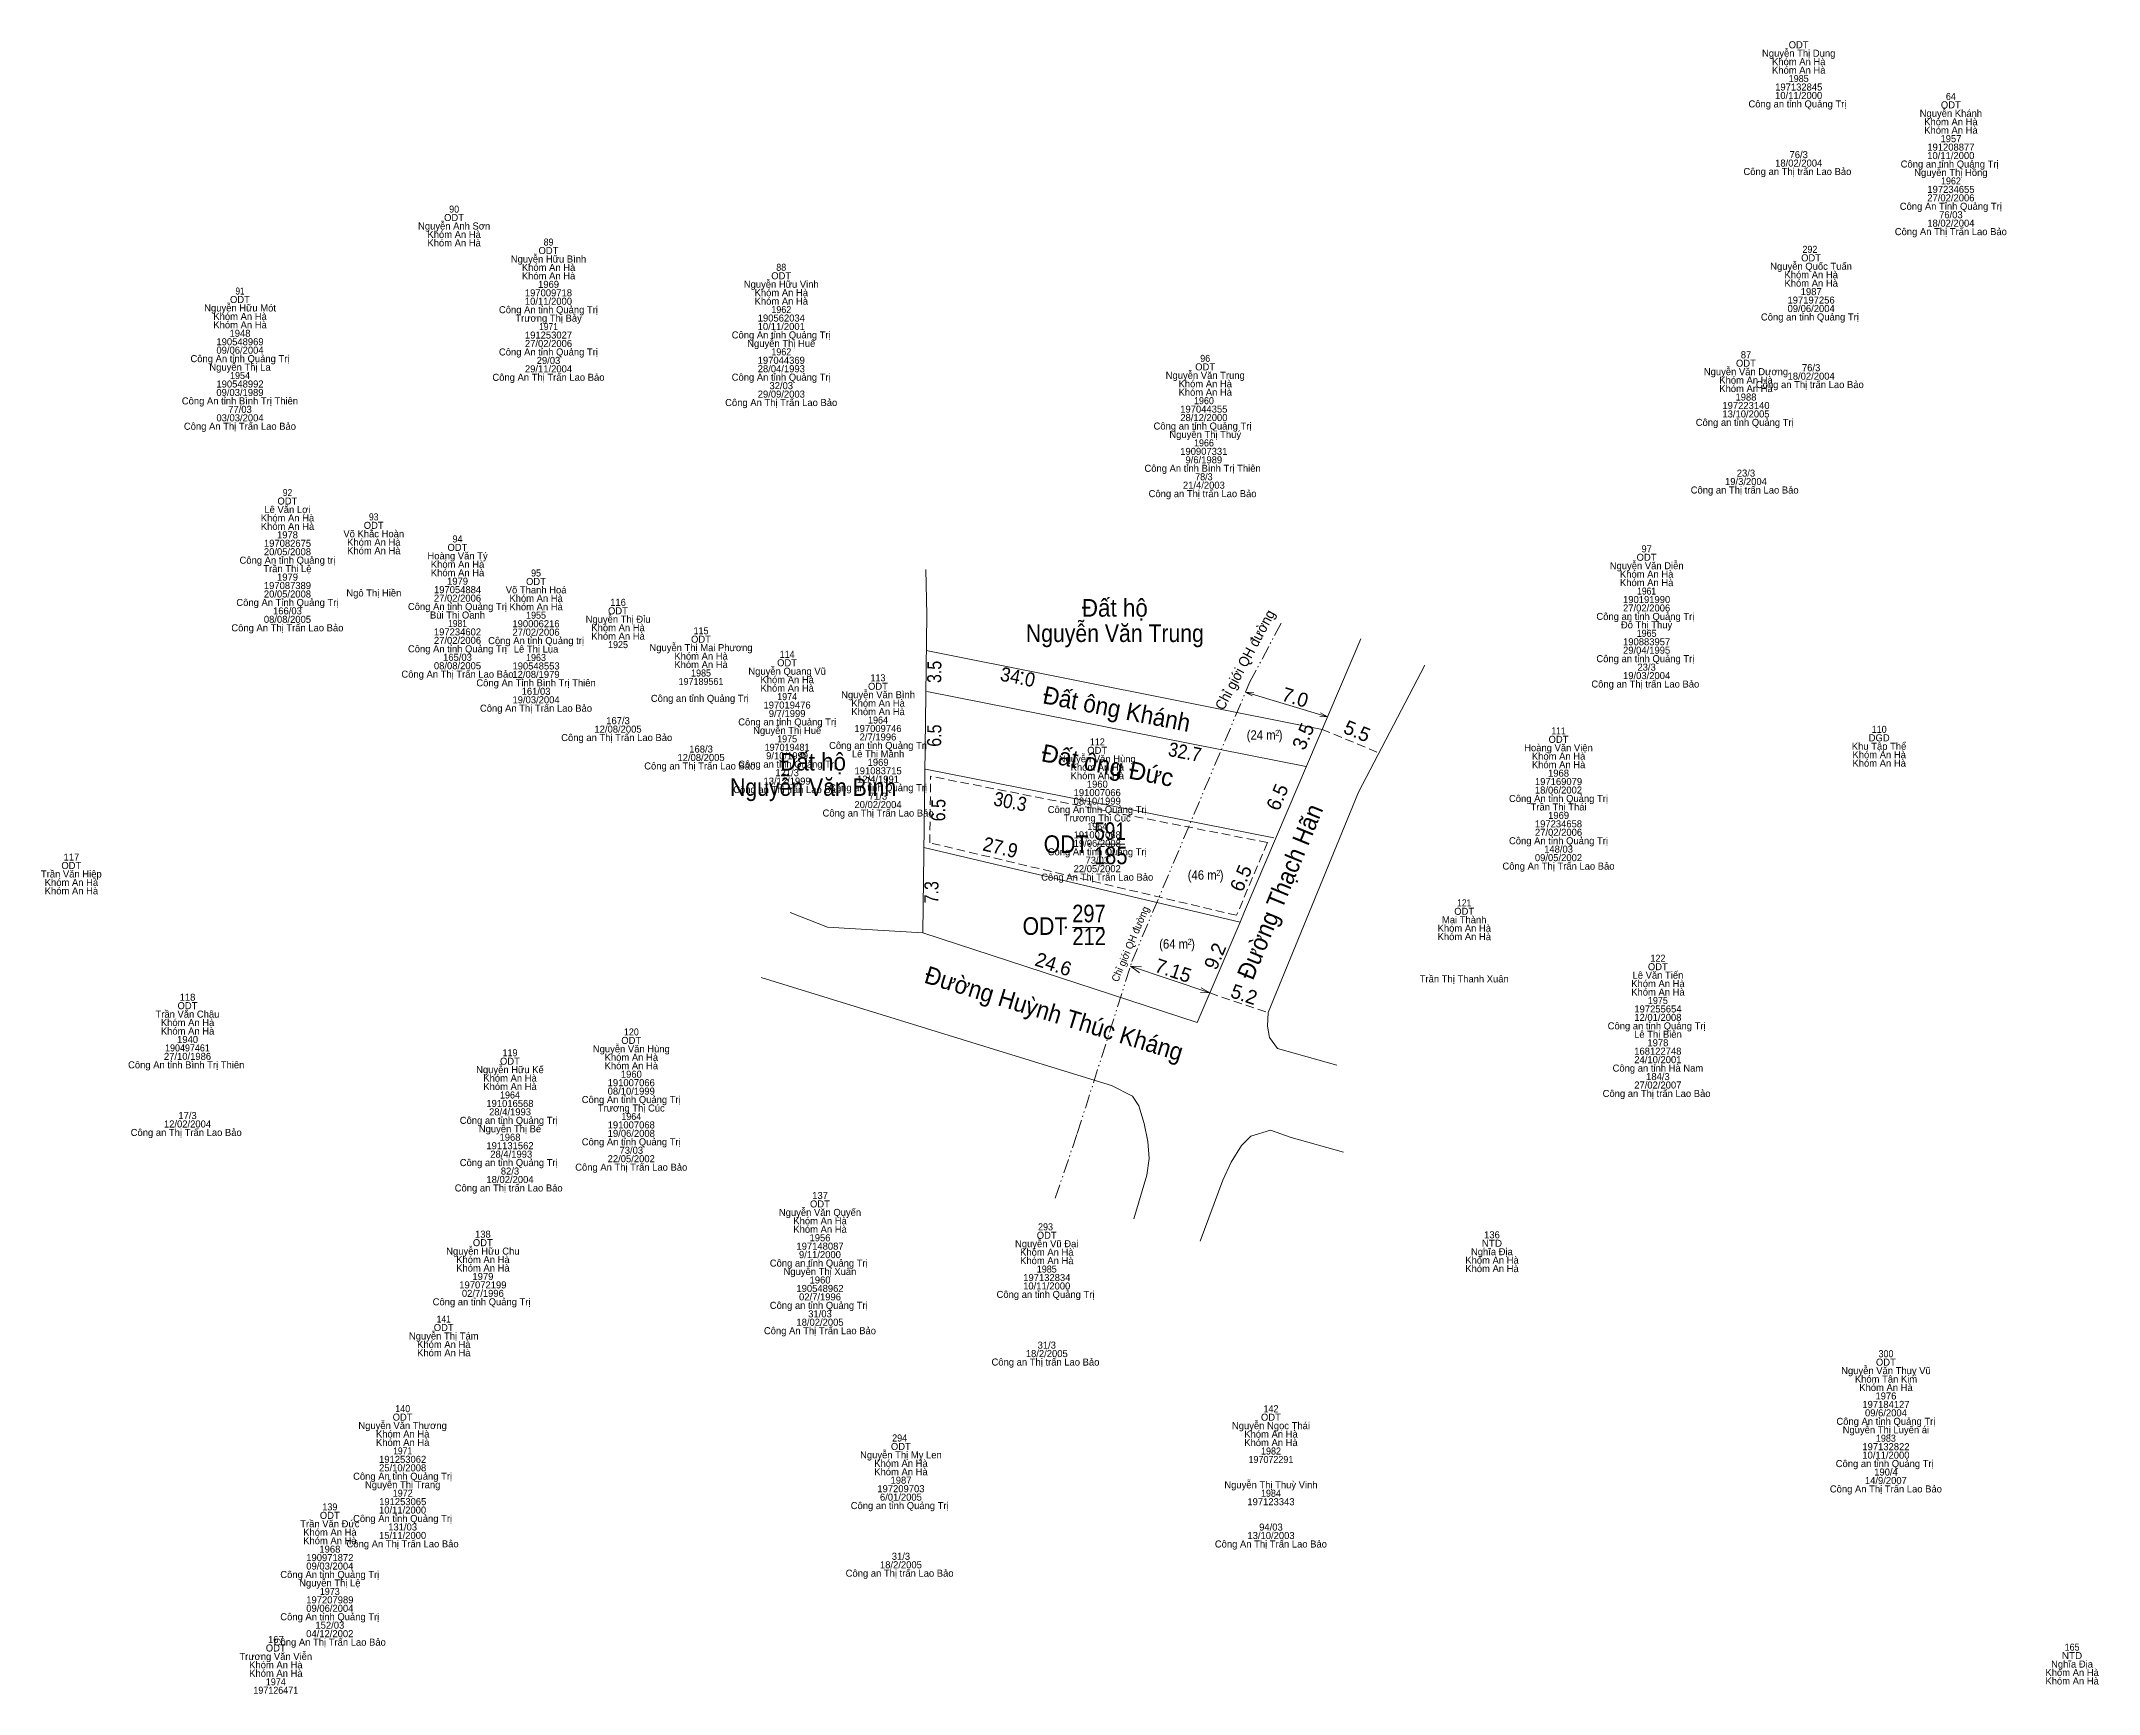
# Model space of a CAD drawing. Header units: metres. Extents: x 536461 to 537503, y 1836996 to 1837501.
# Drawn here: x 536998.3 to 537173.6, y 1837225.9 to 1837366.7 of the extents above; entities that cross this region are included whole.
import ezdxf
from ezdxf.enums import TextEntityAlignment as Align

# ---------------------------------------------------------------- set-up
doc = ezdxf.new("R2010")
doc.units = ezdxf.units.M
doc.header["$LTSCALE"] = 0.24
doc.header["$PDMODE"] = 32
doc.header["$PDSIZE"] = 0.12
doc.linetypes.add('DASH_DOUBLE_DOT', pattern=[9.2, 5, -1.2, 0.3, -1.2, 0.3, -1.2])
doc.linetypes.add('MEDIUM_DASHED', pattern=[4.5, 3, -1.5])
doc.layers.add('1', color=7, linetype='Continuous')
doc.layers.add('17', color=7, linetype='Continuous', lineweight=13)

msp = doc.modelspace()

# ---------------------------------------------------------------- texts
at = {"layer": '1'}
for s, p in [('Nguyễn Thị Dung', (537148.01, 1837365.4)), ('ODT', (537148.005, 1837366.12)), ('Khóm An Hà', (537148.015, 1837364.68)), ('Khóm An Hà', (537148.015, 1837363.96)), ('10/11/2000', (537148.005, 1837361.8)), ('197132845', (537148.015, 1837362.52)), ('Công an tỉnh Quảng Trị ', (537148.015, 1837361.08)), ('Nguyễn Khánh', (537160.97, 1837360.28)), ('ODT', (537160.965, 1837361)), ('Khóm An Hà', (537160.975, 1837359.56)), ('Khóm An Hà', (537160.975, 1837358.84)), ('76/3', (537148.01, 1837356.76)), ('10/11/2000', (537160.965, 1837356.68)), ('191208877', (537160.97, 1837357.4)), ('1957', (537160.975, 1837358.12)), ('Công an Thị trấn Lao Bảo ', (537148.01, 1837355.32)), ('18/02/2004', (537148.01, 1837356.04)), ('Công an tỉnh Quảng Trị ', (537160.975, 1837355.96)), ('Nguyễn Thị Hồng', (537160.97, 1837355.24)), ('27/02/2006', (537160.97, 1837353.08)), ('197234655', (537160.975, 1837353.8)), ('ODT', (537033.505, 1837351.4)), ('Công An Tỉnh Quảng Trị', (537160.965, 1837352.36)), ('76/03', (537160.97, 1837351.64)), ('Nguyễn Anh Sơn', (537033.515, 1837350.68)), ('Khóm An Hà', (537033.515, 1837349.96)), ('Công An Thị Trấn Lao Bảo', (537160.965, 1837350.2)), ('18/02/2004', (537160.97, 1837350.92)), ('Khóm An Hà', (537033.515, 1837349.24)), ('Nguyễn Hữu Bình', (537041.55, 1837347.87)), ('ODT', (537041.545, 1837348.59)), ('ODT', (537149.065, 1837347.97)), ('Khóm An Hà', (537041.555, 1837347.15)), ('Khóm An Hà', (537041.555, 1837346.43)), ('ODT', (537061.365, 1837346.44)), ('Nguyễn Quốc Tuấn', (537149.065, 1837347.25)), ('Khóm An Hà', (537149.075, 1837346.53)), ('ODT', (537015.275, 1837344.42)), ('197009718', (537041.545, 1837344.99)), ('10/11/2000', (537041.545, 1837344.27)), ('1969', (537041.555, 1837345.71)), ('Nguyễn Hữu Vinh', (537061.37, 1837345.72)), ('Khóm An Hà', (537061.375, 1837345)), ('Khóm An Hà', (537061.375, 1837344.28)), ('Khóm An Hà', (537149.075, 1837345.81)), ('197197256', (537149.065, 1837344.37)), ('1987', (537149.075, 1837345.09)), ('Nguyễn Hữu Mót', (537015.285, 1837343.7)), ('Khóm An Hà', (537015.285, 1837342.98)), ('Công An tỉnh Quảng Trị', (537041.545, 1837343.55)), ('Trương Thị Bảy', (537041.555, 1837342.83)), ('190562034', (537061.375, 1837342.84)), ('Công an tỉnh Quảng Trị ', (537149.075, 1837342.93)), ('09/06/2004', (537149.07, 1837343.65)), ('Khóm An Hà', (537015.285, 1837342.26)), ('190548969', (537015.28, 1837340.82)), ('1948', (537015.28, 1837341.54)), ('191253027', (537041.55, 1837341.39)), ('Công An tỉnh Quảng Trị', (537061.365, 1837341.4)), ('Nguyễn Thị Huê', (537061.37, 1837340.68)), ('10/11/2001', (537061.37, 1837342.12)), ('Công An tỉnh Quảng Trị', (537015.275, 1837339.38)), ('09/06/2004', (537015.28, 1837340.1)), ('Công An tỉnh Quảng Trị', (537041.545, 1837339.95)), ('27/02/2006', (537041.55, 1837340.67)), ('29/03', (537041.55, 1837339.23)), ('197044369', (537061.37, 1837339.24)), ('ODT', (537143.515, 1837338.99)), ('87', (537143.525, 1837339.71)), ('Nguyễn Thị La', (537015.28, 1837338.66)), ('Công An Thị Trấn Lao Bảo', (537041.545, 1837337.79)), ('29/11/2004', (537041.55, 1837338.51)), ('Công An tỉnh Quảng Trị', (537061.365, 1837337.8)), ('28/04/1993', (537061.375, 1837338.52)), ('Nguyễn Văn Trung', (537097.475, 1837337.96)), ('Khóm An Hà', (537097.475, 1837337.24)), ('ODT', (537097.465, 1837338.68)), ('Nguyễn Văn Dương', (537143.52, 1837338.27)), ('Khóm An Hà', (537143.525, 1837337.55)), ('Công an Thị trấn Lao Bảo ', (537149.07, 1837337.17)), ('18/02/2004', (537149.07, 1837337.89)), ('76/3', (537149.07, 1837338.61)), ('Công An tỉnh Bình Trị Thiên', (537015.275, 1837335.78)), ('09/03/1989', (537015.275, 1837336.5)), ('190548992', (537015.28, 1837337.22)), ('Công An Thị Trấn Lao Bảo', (537061.365, 1837335.64)), ('29/09/2003', (537061.375, 1837336.36)), ('32/03', (537061.37, 1837337.08)), ('Khóm An Hà', (537097.475, 1837336.52)), ('Khóm An Hà', (537143.525, 1837336.83)), ('1988', (537143.52, 1837336.11)), ('03/03/2004', (537015.28, 1837334.34)), ('77/03', (537015.28, 1837335.06)), ('28/12/2000 ', (537097.47, 1837334.36)), ('197044355 ', (537097.465, 1837335.08)), ('Công an tỉnh Quảng Trị ', (537143.525, 1837333.95)), ('197223140', (537143.52, 1837335.39)), ('13/10/2005', (537143.52, 1837334.67)), ('Công An Thị Trấn Lao Bảo', (537015.275, 1837333.62)), ('Công an tỉnh Quảng Trị  ', (537097.465, 1837333.64)), ('Nguyễn Thị Thuý', (537097.475, 1837332.92)), ('190907331 ', (537097.465, 1837331.48)), ('9/6/1989 ', (537097.465, 1837330.76)), ('Công An tỉnh Bình Trị Thiên  ', (537097.47, 1837330.04)), ('21/4/2003 ', (537097.47, 1837328.6)), ('19/3/2004', (537143.52, 1837328.91)), ('23/3', (537143.52, 1837329.63)), ('ODT', (537019.315, 1837327.25)), ('Công an Thị trấn Lao Bảo  ', (537097.47, 1837327.88)), ('Công an Thị trấn Lao Bảo ', (537143.52, 1837328.19)), ('Khóm An Hà', (537019.325, 1837325.81)), ('Khóm An Hà', (537019.325, 1837325.09)), ('Lê Văn Lợi', (537019.315, 1837326.53)), ('ODT', (537026.665, 1837325.18)), ('197082675', (537019.325, 1837323.65)), ('1978', (537019.32, 1837324.37)), ('Võ Khắc Hoàn', (537026.67, 1837324.46)), ('Khóm An Hà', (537026.675, 1837323.74)), ('ODT', (537033.795, 1837323.3)), ('Công An tỉnh Quảng trị', (537019.32, 1837322.21)), ('Trần Thị Lệ', (537019.315, 1837321.49)), ('20/05/2008', (537019.32, 1837322.93)), ('Khóm An Hà', (537026.675, 1837323.02)), ('Hoàng Văn Tý', (537033.805, 1837322.58)), ('Khóm An Hà', (537033.805, 1837321.86)), ('Nguyễn Văn Diễn', (537135.065, 1837321.74)), ('ODT', (537135.055, 1837322.46)), ('97', (537135.065, 1837323.18)), ('197087389', (537019.32, 1837320.05)), ('1979', (537019.325, 1837320.77)), ('Khóm An Hà', (537033.805, 1837321.14)), ('1979', (537033.805, 1837320.42)), ('Võ Thanh Hoá', (537040.495, 1837319.68)), ('ODT', (537040.485, 1837320.4)), ('Khóm An Hà', (537135.065, 1837321.02)), ('Khóm An Hà', (537135.065, 1837320.3)), ('Công An Tỉnh Quảng Trị', (537019.315, 1837318.61)), ('20/05/2008', (537019.32, 1837319.33)), ('Ngô Thị Hiền', (537026.675, 1837319.42)), ('Công An tỉnh Quảng Trị', (537033.795, 1837318.26)), ('27/02/2006', (537033.8, 1837318.98)), ('197054884', (537033.805, 1837319.7)), ('Khóm An Hà', (537040.495, 1837318.96)), ('Khóm An Hà', (537040.495, 1837318.24)), ('116', (537047.47, 1837318.62)), ('27/02/2006', (537135.06, 1837318.14)), ('190191990', (537135.06, 1837318.86)), ('Công An Thị Trấn Lao Bảo', (537019.315, 1837316.45)), ('08/08/2005', (537019.32, 1837317.17)), ('166/03', (537019.32, 1837317.89)), ('Bùi Thị Oanh', (537033.8, 1837317.54)), ('190006216', (537040.485, 1837316.8)), ('Nguyễn Thị Đỉu', (537047.475, 1837317.18)), ('Khóm An Hà', (537047.475, 1837316.46)), ('ODT', (537047.465, 1837317.9)), ('Công an tỉnh Quảng Trị ', (537135.065, 1837317.42)), ('Đỗ Thị Thuỷ', (537135.055, 1837316.7)), ('Công An tỉnh Quảng Trị', (537033.795, 1837314.66)), ('27/02/2006', (537033.8, 1837315.38)), ('197234602', (537033.8, 1837316.1)), ('Công An tỉnh Quảng trị', (537040.49, 1837315.36)), ('27/02/2006', (537040.49, 1837316.08)), ('Lê Thị Lụa', (537040.49, 1837314.64)), ('Khóm An Hà', (537047.475, 1837315.74)), ('Nguyễn Thị Mai Phương', (537054.535, 1837314.76)), ('ODT', (537054.535, 1837315.48)), ('29/04/1995', (537135.06, 1837314.54)), ('190883957', (537135.06, 1837315.26)), ('08/08/2005', (537033.8, 1837313.22)), ('165/03', (537033.8, 1837313.94)), ('190548553', (537040.49, 1837313.2)), ('Khóm An Hà', (537054.545, 1837314.04)), ('Khóm An Hà', (537054.545, 1837313.32)), ('Nguyễn Quang Vũ', (537061.87, 1837312.75)), ('ODT', (537061.865, 1837313.47)), ('Công an tỉnh Quảng Trị ', (537135.065, 1837313.82)), ('23/3', (537135.06, 1837313.1)), ('Công An Thị Trấn Lao Bảo', (537033.795, 1837312.5)), ('Công An Tỉnh Bình Trị Thiên', (537040.49, 1837311.76)), ('12/08/1979', (537040.485, 1837312.48)), ('161/03', (537040.49, 1837311.04)), ('Khóm An Hà', (537061.875, 1837312.03)), ('Khóm An Hà', (537061.875, 1837311.31)), ('ODT', (537069.605, 1837311.47)), ('Công an Thị trấn Lao Bảo ', (537135.06, 1837311.66)), ('19/03/2004', (537135.06, 1837312.38)), ('Công An Thị Trấn Lao Bảo', (537040.485, 1837309.6)), ('19/03/2004', (537040.49, 1837310.32)), ('Công an tỉnh Quảng Trị ', (537054.545, 1837310.44)), ('197019476', (537061.865, 1837309.87)), ('Nguyễn Văn Bình', (537069.615, 1837310.75)), ('Khóm An Hà', (537069.615, 1837310.03)), ('Khóm An Hà', (537069.615, 1837309.31)), ('12/08/2005', (537047.47, 1837307.82)), ('167/3', (537047.47, 1837308.54)), ('Công an tỉnh Quảng Trị', (537061.875, 1837308.43)), ('Nguyễn Thị Huế', (537061.875, 1837307.71)), ('9/7/1999', (537061.87, 1837309.15)), ('197009746', (537069.605, 1837307.87)), ('Công an Thị Trấn Lao Bảo ', (537047.47, 1837307.1)), ('168/3', (537054.54, 1837306.12)), ('Công an tỉnh Quảng Trị', (537069.615, 1837306.43)), ('Lê Thị Mảnh', (537069.615, 1837305.71)), ('2/7/1996', (537069.605, 1837307.15)), ('ODT', (537088.275, 1837306.01)), ('Hoàng Văn Viện', (537127.555, 1837306.23)), ('ODT', (537127.555, 1837306.95)), ('Khu Tập Thể', (537154.855, 1837306.36)), ('DGD', (537154.865, 1837307.08)), ('Công an Thị Trấn Lao Bảo ', (537054.54, 1837304.68)), ('12/08/2005', (537054.54, 1837305.4)), ('Công an tỉnh Quảng Trị', (537061.875, 1837304.83)), ('9/10/1999', (537061.865, 1837305.55)), ('121/3', (537061.87, 1837304.11)), ('191083715', (537069.615, 1837304.27)), ('1969', (537069.615, 1837304.99)), ('Nguyễn Văn Hùng', (537088.28, 1837305.29)), ('Khóm An Hà', (537088.285, 1837304.57)), ('Khóm An Hà', (537127.565, 1837305.51)), ('Khóm An Hà', (537127.565, 1837304.79)), ('1968', (537127.56, 1837304.07)), ('Khóm An Hà', (537154.865, 1837305.64)), ('Khóm An Hà', (537154.865, 1837304.92)), ('Công an Thị trấn Lao Bảo', (537061.875, 1837302.67)), ('13/12/1999', (537061.865, 1837303.39)), ('Công an tỉnh Quảng Trị', (537069.615, 1837302.83)), ('12/4/1991', (537069.61, 1837303.55)), ('Khóm An Hà', (537088.285, 1837303.85)), ('191007066', (537088.275, 1837302.41)), ('1960', (537088.285, 1837303.13)), ('18/06/2002', (537127.555, 1837302.63)), ('197169079', (537127.56, 1837303.35)), ('Công an Thị Trấn Lao Bảo', (537069.615, 1837300.67)), ('20/02/2004', (537069.61, 1837301.39)), ('71/3', (537069.61, 1837302.11)), ('Công An tỉnh Quảng Trị', (537088.275, 1837300.97)), ('08/10/1999', (537088.275, 1837301.69)), ('Công An tỉnh Quảng Trị', (537127.555, 1837301.91)), ('Trần Thị Thái', (537127.565, 1837301.19)), ('1969', (537127.565, 1837300.47)), ('Trương Thị Cúc', (537088.28, 1837300.25)), ('191007068', (537088.275, 1837298.81)), ('27/02/2006', (537127.56, 1837299.03)), ('197234658', (537127.555, 1837299.75)), ('Công An tỉnh Quảng Trị', (537088.275, 1837297.37)), ('19/06/2008', (537088.28, 1837298.09)), ('Công An tỉnh Quảng Trị', (537127.555, 1837298.31)), ('148/03', (537127.56, 1837297.59)), ('Trần Văn Hiệp', (537000.915, 1837295.48)), ('ODT', (537000.915, 1837296.2)), ('117', (537000.925, 1837296.92)), ('Công An Thị Trấn Lao Bảo', (537088.275, 1837295.21)), ('22/05/2002', (537088.275, 1837295.93)), ('73/03', (537088.28, 1837296.65)), ('Công An Thị Trấn Lao Bảo', (537127.555, 1837296.15)), ('09/05/2002', (537127.555, 1837296.87)), ('Khóm An Hà', (537000.925, 1837294.76)), ('Khóm An Hà', (537000.925, 1837294.04)), ('ODT', (537119.525, 1837292.3)), ('Khóm An Hà', (537119.535, 1837290.86)), ('Khóm An Hà', (537119.535, 1837290.14)), ('Mai Thành', (537119.525, 1837291.58)), ('Trần Thị Thanh Xuân', (537119.53, 1837286.54)), ('Lê Văn Tiến', (537136.025, 1837286.86)), ('ODT', (537136.015, 1837287.58)), ('118', (537010.81, 1837284.98)), ('Khóm An Hà', (537136.025, 1837286.14)), ('Khóm An Hà', (537136.025, 1837285.42)), ('Trần Văn Châu', (537010.805, 1837283.54)), ('ODT', (537010.805, 1837284.26)), ('12/01/2008', (537136.02, 1837283.26)), ('197255654', (537136.025, 1837283.98)), ('Khóm An Hà', (537010.815, 1837282.82)), ('Khóm An Hà', (537010.815, 1837282.1)), ('1940', (537010.815, 1837281.38)), ('ODT', (537048.595, 1837281.3)), ('Công an tỉnh Quảng Trị ', (537136.025, 1837282.54)), ('Lê Thị Biên', (537136.025, 1837281.82)), ('27/10/1986', (537010.81, 1837279.94)), ('ODT', (537038.265, 1837279.53)), ('Nguyễn Văn Hùng', (537048.6, 1837280.58)), ('Khóm An Hà', (537048.605, 1837279.86)), ('24/10/2001', (537136.02, 1837279.66)), ('168122748', (537136.015, 1837280.38)), ('1978', (537136.02, 1837281.1)), ('Công An tỉnh Bình Trị Thiên ', (537010.81, 1837279.22)), ('Nguyễn Hữu Kế', (537038.265, 1837278.81)), ('Khóm An Hà', (537038.275, 1837278.09)), ('Khóm An Hà', (537048.605, 1837279.14)), ('191007066', (537048.595, 1837277.7)), ('1960', (537048.605, 1837278.42)), ('Công an tỉnh Hà Nam', (537136.02, 1837278.94)), ('184/3', (537136.02, 1837278.22)), ('Khóm An Hà', (537038.275, 1837277.37)), ('191016568', (537038.265, 1837275.93)), ('Công An tỉnh Quảng Trị', (537048.595, 1837276.26)), ('08/10/1999', (537048.595, 1837276.98)), ('Công an Thị trấn Lao Bảo ', (537136.02, 1837276.78)), ('27/02/2007', (537136.015, 1837277.5)), ('12/02/2004', (537010.81, 1837274.18)), ('17/3', (537010.81, 1837274.9)), ('Công an tỉnh Quảng Trị ', (537038.275, 1837274.49)), ('28/4/1993', (537038.275, 1837275.21)), ('Trương Thị Cúc', (537048.6, 1837275.54)), ('Công an Thị Trấn Lao Bảo ', (537010.81, 1837273.46)), ('Nguyễn Thị Bé', (537038.27, 1837273.77)), ('1968', (537038.27, 1837273.05)), ('Công An tỉnh Quảng Trị', (537048.595, 1837272.66)), ('191007068', (537048.595, 1837274.1)), ('19/06/2008', (537048.6, 1837273.38)), ('Công an tỉnh Quảng Trị ', (537038.275, 1837270.89)), ('191131562', (537038.27, 1837272.33)), (' 28/4/1993', (537038.265, 1837271.61)), ('22/05/2002', (537048.595, 1837271.22)), ('73/03', (537048.6, 1837271.94)), ('18/02/2004', (537038.27, 1837269.45)), ('82/3', (537038.27, 1837270.17)), ('Công An Thị Trấn Lao Bảo', (537048.595, 1837270.5)), ('Công an Thị trấn Lao Bảo ', (537038.27, 1837268.73)), ('ODT', (537064.665, 1837267.37)), ('137', (537064.675, 1837268.09)), ('Nguyễn Văn Quyến', (537064.67, 1837266.65)), ('Khóm An Hà', (537064.675, 1837265.93)), ('ODT', (537035.955, 1837264.07)), ('138', (537035.96, 1837264.79)), ('Khóm An Hà', (537064.675, 1837265.21)), ('197148087', (537064.67, 1837263.77)), ('1956', (537064.67, 1837264.49)), ('Nguyễn Vũ Đại', (537083.975, 1837263.98)), ('ODT', (537083.975, 1837264.7)), ('136', (537121.89, 1837264.74)), ('Nguyễn Hữu Chu', (537035.96, 1837263.35)), ('Khóm An Hà', (537035.965, 1837262.63)), ('Khóm An Hà', (537035.965, 1837261.91)), ('Công an tỉnh Quảng Trị ', (537064.675, 1837262.33)), ('9/11/2000', (537064.665, 1837263.05)), ('Khóm An Hà', (537083.985, 1837263.26)), ('Khóm An Hà', (537083.985, 1837262.54)), ('Khóm An Hà', (537121.895, 1837262.58)), ('Khóm An Hà', (537121.895, 1837261.86)), ('Nghĩa Địa', (537121.885, 1837263.3)), ('197072199', (537035.96, 1837260.47)), ('1979', (537035.965, 1837261.19)), ('Nguyễn Thị Xuân', (537064.665, 1837261.61)), ('190548962', (537064.67, 1837260.17)), ('1960', (537064.675, 1837260.89)), ('10/11/2000', (537083.975, 1837260.38)), ('197132834', (537083.985, 1837261.1)), ('Công an tỉnh Quảng Trị ', (537035.965, 1837259.03)), ('02/7/1996', (537035.96, 1837259.75)), ('Công an tỉnh Quảng Trị ', (537064.675, 1837258.73)), ('02/7/1996', (537064.67, 1837259.45)), ('Công an tỉnh Quảng Trị ', (537083.985, 1837259.66)), ('ODT', (537032.625, 1837256.84)), ('Công An Thị Trấn Lao Bảo', (537064.665, 1837256.57)), ('18/02/2005', (537064.67, 1837257.29)), ('31/03', (537064.67, 1837258.01)), ('Nguyễn Thị Tám', (537032.63, 1837256.12)), ('Khóm An Hà', (537032.635, 1837255.4)), ('31/3', (537083.98, 1837255.34)), ('Khóm An Hà', (537032.635, 1837254.68)), ('Công an Thị trấn Lao Bảo ', (537083.98, 1837253.9)), ('18/2/2005', (537083.98, 1837254.62)), ('Nguyễn Văn Thuỵ Vũ', (537155.44, 1837253.17)), ('ODT', (537155.435, 1837253.89)), ('Khóm Tân Kim', (537155.445, 1837252.45)), ('Khóm An Hà', (537155.445, 1837251.73)), ('197184127', (537155.44, 1837250.29)), ('1976', (537155.44, 1837251.01)), ('Nguyễn Văn Thương', (537029.125, 1837248.49)), ('ODT', (537029.125, 1837249.21)), ('Nguyễn Ngọc Thái', (537103.07, 1837248.48)), ('ODT', (537103.065, 1837249.2)), ('Công An tỉnh Quảng Trị', (537155.435, 1837248.85)), ('Nguyễn Thị Luyến ái', (537155.435, 1837248.13)), ('09/6/2004', (537155.44, 1837249.57)), ('Khóm An Hà', (537029.135, 1837247.77)), ('Khóm An Hà', (537029.135, 1837247.05)), ('Nguyễn Thị My Len', (537071.56, 1837245.99)), ('ODT', (537071.555, 1837246.71)), ('Khóm An Hà', (537103.075, 1837247.76)), ('Khóm An Hà', (537103.075, 1837247.04)), ('197132822', (537155.44, 1837246.69)), ('25/10/2008', (537029.13, 1837244.89)), ('191253062', (537029.13, 1837245.61)), ('Khóm An Hà', (537071.565, 1837245.27)), ('Khóm An Hà', (537071.565, 1837244.55)), ('Công an tỉnh Quảng Trị ', (537155.445, 1837245.25)), ('10/11/2000', (537155.435, 1837245.97)), ('190/4', (537155.445, 1837244.53)), ('Công An tỉnh Quảng Trị', (537029.125, 1837244.17)), ('Nguyễn Thị Trang', (537029.13, 1837243.45)), ('197209703', (537071.56, 1837243.11)), ('1987', (537071.565, 1837243.83)), ('Nguyễn Thị Thuỳ Vinh', (537103.07, 1837243.44)), ('Công An Thị Trấn Lao Bảo', (537155.435, 1837243.09)), ('14/9/2007', (537155.435, 1837243.81)), ('10/11/2000', (537029.125, 1837241.29)), ('191253065', (537029.135, 1837242.01)), ('Công an tỉnh Quảng Trị ', (537071.565, 1837241.67)), ('6/01/2005', (537071.56, 1837242.39)), ('197123343', (537103.07, 1837242)), ('Trần Văn Đức', (537022.93, 1837240.12)), ('Khóm An Hà', (537022.935, 1837239.4)), ('ODT', (537022.925, 1837240.84)), ('Công An tỉnh Quảng Trị', (537029.125, 1837240.57)), ('15/11/2000', (537029.125, 1837239.13)), ('131/03', (537029.13, 1837239.85)), ('13/10/2003', (537103.075, 1837239.12)), ('94/03', (537103.07, 1837239.84)), ('Khóm An Hà', (537022.935, 1837238.68)), ('1968', (537022.93, 1837237.96)), ('Công An Thị Trấn Lao Bảo', (537029.125, 1837238.41)), ('31/3', (537071.56, 1837237.35)), ('Công An Thị Trấn Lao Bảo', (537103.065, 1837238.4)), ('Công An tỉnh Quảng Trị', (537022.925, 1837235.8)), ('09/03/2004', (537022.93, 1837236.52)), ('190971872', (537022.93, 1837237.24)), ('Công an Thị trấn Lao Bảo ', (537071.56, 1837235.91)), ('18/2/2005', (537071.56, 1837236.63)), ('Nguyễn Thị Lệ', (537022.93, 1837235.08)), ('Công An tỉnh Quảng Trị', (537022.925, 1837232.2)), ('09/06/2004', (537022.93, 1837232.92)), ('197207989', (537022.93, 1837233.64)), ('04/12/2002', (537022.925, 1837230.76)), ('152/03', (537022.93, 1837231.48)), ('Trương Văn Viễn', (537018.325, 1837228.82)), ('ODT', (537018.325, 1837229.54)), ('167', (537018.335, 1837230.26)), ('Công An Thị Trấn Lao Bảo', (537022.925, 1837230.04)), ('Khóm An Hà', (537018.335, 1837228.1)), ('Khóm An Hà', (537018.335, 1837227.38)), ('Khóm An Hà', (537171.295, 1837227.45)), ('Nghĩa Địa', (537171.285, 1837228.17)), ('Khóm An Hà', (537171.295, 1837226.73))]:
    msp.add_text(s, height=0.6, dxfattribs=at).set_placement(p, align=Align.CENTER)
for s, width, p in [('1985', 0.95, (537148.01, 1837363.24)), ('64', 0.95, (537160.97, 1837361.72)), ('1962', 0.95, (537160.975, 1837354.52)), ('90', 0.95, (537033.515, 1837352.12)), ('89', 0.95, (537041.555, 1837349.31)), ('292 ', 0.95, (537149.07, 1837348.69)), ('88', 0.95, (537061.37, 1837347.16)), ('91', 0.85, (537015.28, 1837345.14)), ('1962', 0.95, (537061.375, 1837343.56)), ('1971', 0.9, (537041.55, 1837342.11)), ('1962', 0.95, (537061.375, 1837339.96)), ('96', 0.95, (537097.47, 1837339.4)), ('1954', 0.95, (537015.28, 1837337.94)), ('1960 ', 0.95, (537097.47, 1837335.8)), ('1966 ', 0.95, (537097.47, 1837332.2)), ('78/3 ', 0.95, (537097.465, 1837329.32)), ('92', 0.9, (537019.325, 1837327.97)), ('93', 0.9, (537026.665, 1837325.9)), ('94', 0.95, (537033.8, 1837324.02)), ('95', 0.95, (537040.49, 1837321.12)), ('1961', 0.9, (537135.06, 1837319.58)), ('1981', 0.9, (537033.8, 1837316.82)), ('1955', 0.95, (537040.49, 1837317.52)), ('1925', 0.95, (537047.47, 1837315.02)), ('115', 0.95, (537054.54, 1837316.2)), ('1965', 0.95, (537135.06, 1837315.98)), ('1963', 0.95, (537040.485, 1837313.92)), ('114', 0.95, (537061.87, 1837314.19)), ('197189561', 0.95, (537054.535, 1837311.88)), ('1985', 0.95, (537054.54, 1837312.6)), ('113', 0.95, (537069.605, 1837312.19)), ('1974', 0.95, (537061.87, 1837310.59)), ('1964', 0.95, (537069.61, 1837308.59)), ('111', 0.9, (537127.56, 1837307.67)), ('110', 0.95, (537154.865, 1837307.8)), ('197019481', 0.95, (537061.865, 1837306.27)), ('1975', 0.95, (537061.87, 1837306.99)), ('112', 0.95, (537088.285, 1837306.73)), ('1964', 0.95, (537088.28, 1837299.53)), ('121', 0.9, (537119.53, 1837293.02)), ('122', 0.95, (537136.025, 1837288.3)), ('1975', 0.95, (537136.02, 1837284.7)), ('120', 0.95, (537048.605, 1837282.02)), ('190497461', 0.95, (537010.805, 1837280.66)), ('119', 0.95, (537038.275, 1837280.25)), ('1964', 0.95, (537038.27, 1837276.65)), ('1964', 0.95, (537048.6, 1837274.82)), ('293 ', 0.95, (537083.98, 1837265.42)), ('NTD', 1.05, (537121.885, 1837264.02)), ('1985', 0.95, (537083.98, 1837261.82)), ('141', 0.9, (537032.63, 1837257.56)), ('300', 0.95, (537155.445, 1837254.61)), ('140', 0.95, (537029.135, 1837249.93)), ('142', 0.95, (537103.075, 1837249.92)), ('1971', 0.9, (537029.13, 1837246.33)), ('294 ', 0.95, (537071.56, 1837247.43)), ('1982', 0.95, (537103.075, 1837246.32)), ('1983', 0.95, (537155.435, 1837247.41)), ('197072291', 0.95, (537103.065, 1837245.6)), ('1972', 0.95, (537029.135, 1837242.73)), ('1984', 0.95, (537103.07, 1837242.72)), ('139', 0.95, (537022.935, 1837241.56)), ('1973', 0.95, (537022.925, 1837234.36)), ('NTD', 1.05, (537171.285, 1837228.89)), ('165', 0.95, (537171.29, 1837229.61)), ('197126471', 0.95, (537018.325, 1837225.94)), ('1974', 0.95, (537018.33, 1837226.66))]:
    msp.add_text(s, height=0.6, dxfattribs=dict(at, width=width)).set_placement(p, align=Align.CENTER)
at = {"layer": '17'}
for s, height, width, p in [('Đất hộ', 1.5, 0.95, (537089.775, 1837317.7)), ('Nguyễn Văn Trung', 1.5, 0.9, (537089.78, 1837315.54)), ('(24 m )', 0.8, 0.9, (537102.53, 1837307.22)), ('2', 0.516, 0.8, (537103.605, 1837307.54)), ('Đất hộ', 1.5, 0.95, (537064.075, 1837304.59)), ('Nguyễn Văn Bình', 1.5, 0.9, (537064.085, 1837302.43)), ('591', 1.5, 0.8, (537089.38, 1837298.68)), ('ODT ', 1.5, 0.9, (537085.875, 1837297.57)), ('185', 1.5, 0.85, (537089.425, 1837296.61)), ('(46 m )', 0.8, 0.9, (537097.51, 1837295.29)), ('2', 0.516, 0.8, (537098.585, 1837295.61)), ('297', 1.5, 0.85, (537087.57, 1837291.66)), ('ODT ', 1.5, 0.9, (537084.075, 1837290.59)), ('212', 1.5, 0.85, (537087.59, 1837289.72)), ('(64 m )', 0.797, 0.9, (537095.075, 1837289.42)), ('2', 0.516, 0.8, (537096.145, 1837289.74))]:
    msp.add_text(s, height=height, dxfattribs=dict(at, width=width)).set_placement(p, align=Align.CENTER)
for s, height, rotation, width, p in [('Chỉ giới QH đường', 0.8748, 62.01, 0.95, (537101.248, 1837313.82)), ('3.5', 1.2, 89.281, 0.85, (537075.002, 1837312.988)), ('34.0', 1.2, 348.742, 0.95, (537081.398, 1837311.974)), ('Đất ông Khánh', 1.5, 348.841, 0.95, (537089.8, 1837309.103)), ('6.5', 1.2, 89.281, 0.85, (537074.992, 1837307.558)), ('32.7', 1.2, 348.841, 0.9, (537095.629, 1837305.58)), ('6.5', 1.2, 89.281, 0.85, (537075.342, 1837301.208)), ('30.3', 1.2, 348.846, 0.9, (537080.759, 1837301.362)), ('Đường Thạch Hãn', 1.5, 67.69, 0.95, (537104.538, 1837293.985)), ('27.9', 1.2, 346.712, 0.95, (537079.892, 1837297.459)), ('7.3', 1.2, 89.281, 0.85, (537074.752, 1837294.212)), ('Chỉ giới QH đường', 0.6377, 67.134, 0.95, (537091.381, 1837289.691)), ('Đường Huỳnh Thúc Kháng', 1.5, 342.883, 0.95, (537084.379, 1837283.174))]:
    msp.add_text(s, height=height, rotation=rotation, dxfattribs=dict(at, width=width)).set_placement(p, align=Align.CENTER)
for s, height, rotation, p in [('7.0', 1.2, 343.12, (537104.961, 1837310.249)), ('3.5', 1.2, 66.959, (537106.366, 1837307.265)), ('5.5', 1.2, 337.447, (537110.18, 1837307.397)), ('Đất ông Đức', 1.5, 348.846, (537089.015, 1837304.297)), ('6.5', 1.2, 66.959, (537104.166, 1837302.095)), ('6.5', 1.2, 66.959, (537101.064, 1837295.19)), ('24.6', 1.2, 341.904, (537084.364, 1837287.522)), ('9.2', 1.2, 66.915, (537098.863, 1837288.54)), ('7.15', 1.2, 341.388, (537094.559, 1837286.982)), ('5.2', 1.2, 341.357, (537100.593, 1837284.951))]:
    msp.add_text(s, height=height, rotation=rotation, dxfattribs=at).set_placement(p, align=Align.CENTER)

# ---------------------------------------------------------------- linework, layer by layer
at = {"layer": '17'}
for p, q in [((537073.69, 1837321.72), (537073.76, 1837317.86)), ((537073.42, 1837290.77), (537073.76, 1837317.86)), ((537110.71, 1837315.82), (537100.83, 1837292.59)), ((537073.72, 1837314.81), (537107.43, 1837308.1)), ((537116.18, 1837313.57), (537110.53, 1837302.76)), ((537116.18, 1837313.57), (537110.53, 1837302.76)), ((537106.08, 1837304.93), (537073.76, 1837311.31)), ((537100.91, 1837311.28), (537107.88, 1837309.16)), ((537100.91, 1837311.28), (537101.47, 1837310.95)), ((537100.91, 1837311.28), (537101.61, 1837311.22)), ((537107.88, 1837309.16), (537107.22, 1837309.19)), ((537107.88, 1837309.16), (537107.28, 1837309.5)), ((537103.32, 1837298.85), (537073.65, 1837304.7)), ((537100.44, 1837291.67), (537073.51, 1837298.03)), ((537088.26, 1837298.33), (537090.62, 1837298.33)), ((537062.14, 1837292.5), (537065.3, 1837291.24)), ((537100.44, 1837291.67), (537100.83, 1837292.59)), ((537065.3, 1837291.24), (537073.42, 1837290.77)), ((537073.42, 1837290.77), (537096.8, 1837283.13)), ((537086.17, 1837291.22), (537088.79, 1837291.22)), ((537100.44, 1837291.67), (537096.8, 1837283.13)), ((537091.1, 1837287.92), (537092.04, 1837287.87)), ((537059.65, 1837286.95), (537085.14, 1837279.1)), ((537097.87, 1837285.64), (537097.08, 1837285.69)), ((537097.87, 1837285.64), (537097.14, 1837286.09))]:
    msp.add_line(p, q, dxfattribs=at)
at = {"layer": '17', "linetype": 'MEDIUM_DASHED'}
for p, q in [((537107.43, 1837308.1), (537112.27, 1837306.09)), ((537074.02, 1837298.43), (537074.09, 1837304.1)), ((537102.78, 1837298.45), (537074.09, 1837304.1)), ((537100.14, 1837292.26), (537074.02, 1837298.43)), ((537102.78, 1837298.45), (537100.14, 1837292.26)), ((537097.87, 1837285.64), (537102.82, 1837283.97))]:
    msp.add_line(p, q, dxfattribs=at)
at = {"layer": '17', "linetype": 'DASH_DOUBLE_DOT'}
msp.add_lwpolyline([(537084.7, 1837268.17), (537086.58, 1837273.67), (537091.23, 1837288.33), (537101.25, 1837312.09), (537103.95, 1837317.17)], dxfattribs=at)
at = {"layer": '17'}
for points in [[(537110.53, 1837302.76), (537102.82, 1837283.97), (537102.77, 1837282.82), (537102.95, 1837281.85), (537103.64, 1837280.9), (537108.67, 1837279.48)], [(537097.87, 1837285.64), (537091.1, 1837287.92), (537091.89, 1837287.37)], [(537085.14, 1837279.1), (537089.48, 1837277.76), (537091.29, 1837276.84), (537091.83, 1837276.02), (537092.28, 1837274.51), (537092.58, 1837272.99), (537092.71, 1837271.53), (537092.5, 1837270.11), (537091.39, 1837266.41)], [(537097.05, 1837264.51), (537098.98, 1837269.7), (537099.68, 1837271.24), (537100.57, 1837272.66), (537101.37, 1837273.43), (537103.02, 1837273.96), (537104.78, 1837273.33), (537109.26, 1837272.09)]]:
    msp.add_lwpolyline(points, dxfattribs=at)
for p in [(537081.9, 1837312.9), (537087.59, 1837298.33), (537085.61, 1837291.22)]:
    msp.add_point(p, dxfattribs=at)

msp.set_redraw_order([(e.dxf.handle, doc.entitydb.next_handle()) for e in msp.query("TEXT MTEXT ATTDEF DIMENSION ARC_DIMENSION")])  # texts and dimensions are drawn at this point

doc.saveas('drawing.dxf')
